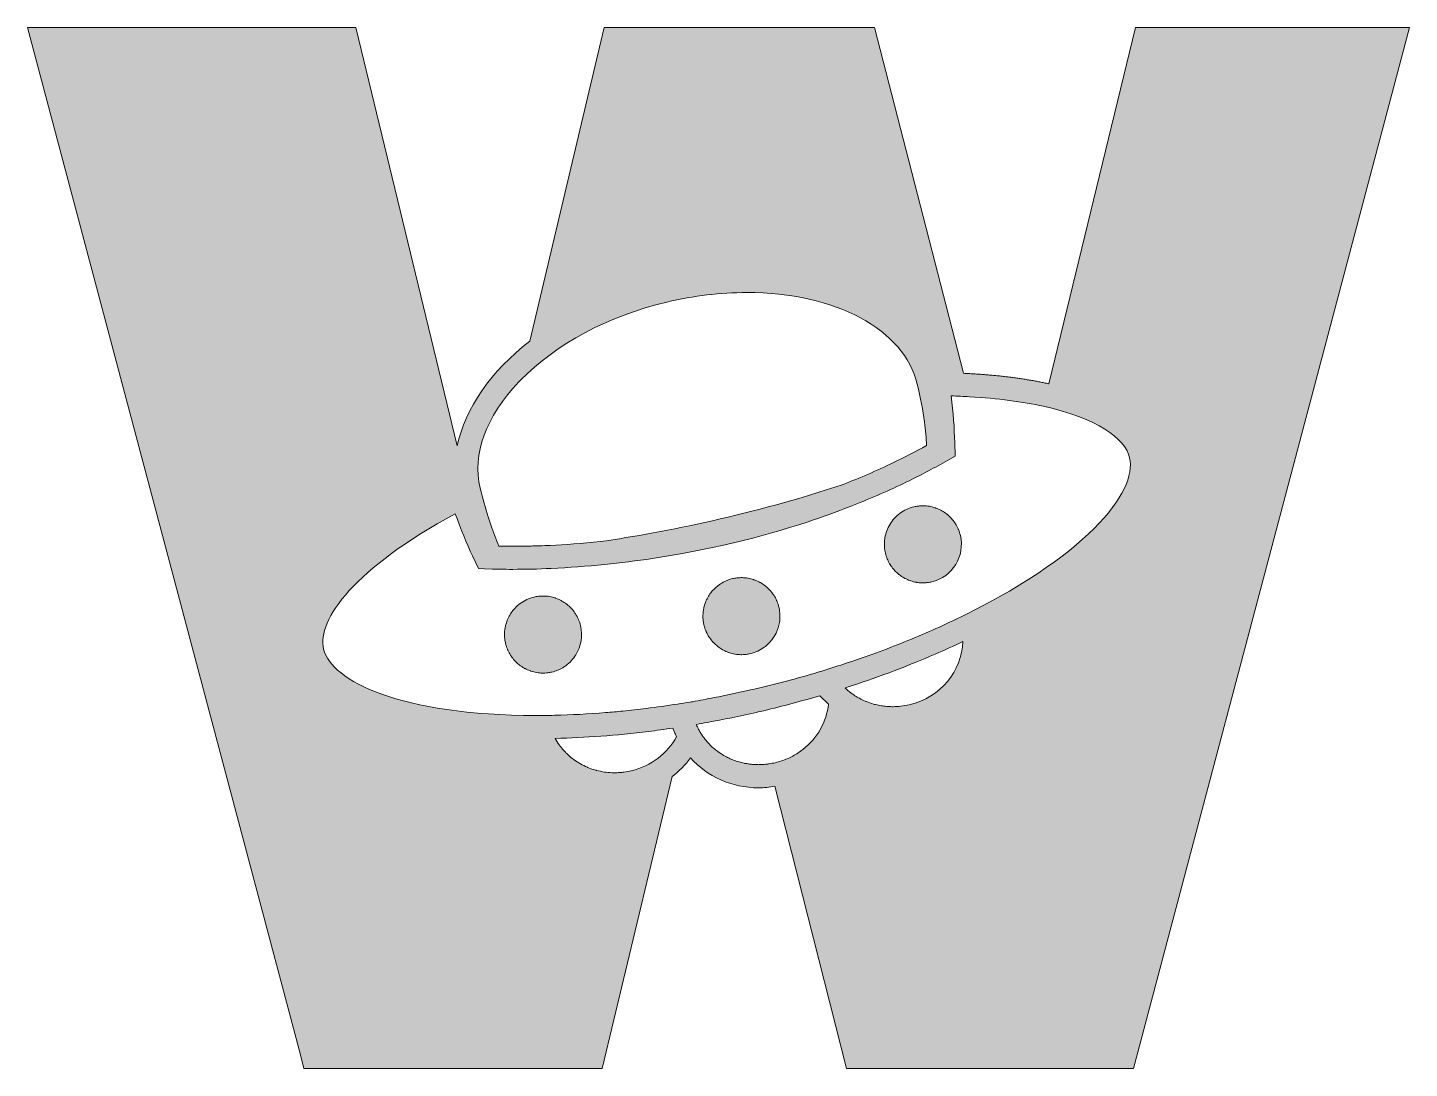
# Model space of a CAD drawing. Header units: millimetres. Extents: x -217 to -7, y -86 to 72.
import ezdxf

# ---------------------------------------------------------------- set-up
doc = ezdxf.new("R2010")
doc.units = ezdxf.units.MM
doc.header["$MEASUREMENT"] = 0
doc.layers.add('Layer 1', color=7, linetype='Continuous', lineweight=0)

# ---------------------------------------------------------------- blocks, each defined once
blk = doc.blocks.new('Block_0')
at = {"layer": 'Layer 1', "transparency": 33554687}
h = blk.add_hatch(color=7, dxfattribs=at)
h.dxf.hatch_style = 2
edge = h.paths.add_edge_path()
edge.add_spline(control_points=[(-76.33, -18.4), (-77.69, -19.05), (-79.08, -19.68), (-80.49, -20.29), (-83.31, -21.51), (-86.23, -22.66), (-89.23, -23.73), (-89.23, -23.73), (-89.24, -23.73), (-89.24, -23.73), (-89.63, -23.87), (-90.04, -24), (-90.44, -24.14), (-91.55, -24.53), (-92.67, -24.91), (-93.8, -25.28), (-93.8, -25.28), (-93.8, -25.28), (-93.8, -25.28), (-94.61, -25.54), (-95.42, -25.8), (-96.24, -26.05), (-99.42, -27.01), (-102.66, -27.89), (-105.87, -28.65), (-106.27, -28.75), (-106.69, -28.83), (-107.09, -28.92), (-108.92, -29.34), (-110.76, -29.72), (-112.61, -30.08), (-113.71, -30.29), (-114.82, -30.51), (-115.92, -30.7), (-116.05, -30.72), (-116.17, -30.74), (-116.3, -30.76), (-116.92, -30.86), (-117.55, -30.97), (-118.18, -31.06), (-119.77, -31.31), (-121.36, -31.53), (-122.94, -31.73), (-124.13, -31.88), (-125.31, -32.01), (-126.49, -32.12), (-127.37, -32.21), (-128.25, -32.29), (-129.12, -32.36), (-131.74, -32.57), (-134.33, -32.71), (-136.87, -32.77), (-137.81, -32.79), (-138.76, -32.8), (-139.69, -32.8), (-160.23, -32.8), (-170.82, -27.57), (-171.97, -22.72), (-173.03, -18.26), (-167.17, -10.35), (-151.96, -2.15), (-151.13, -4.51), (-150.26, -6.65), (-149.36, -8.55), (-149.36, -8.55), (-148.44, -10.47), (-148.44, -10.47), (-148.44, -10.47), (-147.54, -10.51), (-147.54, -10.51), (-147.54, -10.51), (-146.32, -10.55), (-146.32, -10.55), (-145.69, -10.58), (-144.65, -10.6), (-143.21, -10.6), (-141.36, -10.6), (-139.4, -10.56), (-137.38, -10.46), (-134.71, -10.34), (-132, -10.14), (-129.29, -9.86), (-129.29, -9.86), (-129.29, -9.86), (-129.29, -9.86), (-126.87, -9.61), (-124.44, -9.31), (-122.01, -8.95), (-113.8, -7.72), (-105.83, -5.84), (-98.34, -3.37), (-96.18, -2.65), (-94.05, -1.87), (-91.97, -1.06), (-89.18, 0.03), (-86.46, 1.19), (-83.85, 2.44), (-81.79, 3.43), (-79.78, 4.47), (-77.86, 5.54), (-77.86, 5.54), (-76.81, 6.12), (-76.81, 6.12), (-76.81, 6.12), (-76.01, 6.57), (-76.01, 6.57), (-76.01, 6.57), (-76.06, 8.68), (-76.06, 8.68), (-76.1, 10.82), (-76.28, 13.19), (-76.6, 15.74), (-75.65, 15.71), (-74.72, 15.66), (-73.81, 15.61), (-69.48, 15.37), (-65.74, 14.86), (-62.58, 14.16), (-54.49, 12.37), (-50.2, 9.36), (-49.48, 6.35), (-48.25, 1.15), (-56.13, -8.82), (-76.33, -18.4)], knot_values=[0, 0, 0, 0, 1, 1, 1, 2, 2, 2, 3, 3, 3, 4, 4, 4, 5, 5, 5, 6, 6, 6, 7, 7, 7, 8, 8, 8, 9, 9, 9, 10, 10, 10, 11, 11, 11, 12, 12, 12, 13, 13, 13, 14, 14, 14, 15, 15, 15, 16, 16, 16, 17, 17, 17, 18, 18, 18, 19, 19, 19, 20, 20, 20, 21, 21, 21, 22, 22, 22, 23, 23, 23, 24, 24, 24, 25, 25, 25, 26, 26, 26, 27, 27, 27, 28, 28, 28, 29, 29, 29, 30, 30, 30, 31, 31, 31, 32, 32, 32, 33, 33, 33, 34, 34, 34, 35, 35, 35, 36, 36, 36, 37, 37, 37, 38, 38, 38, 39, 39, 39, 40, 40, 40, 41, 41, 41, 41], degree=3, periodic=0)
edge = h.paths.add_edge_path()
edge.add_spline(control_points=[(-82.96, -31.17), (-83.4, -31.27), (-83.85, -31.35), (-84.29, -31.39), (-84.43, -31.41), (-84.58, -31.41), (-84.73, -31.42), (-85.02, -31.44), (-85.32, -31.46), (-85.61, -31.46), (-85.71, -31.46), (-85.82, -31.45), (-85.92, -31.45), (-86.22, -31.43), (-86.53, -31.41), (-86.83, -31.37), (-86.96, -31.36), (-87.08, -31.34), (-87.21, -31.32), (-87.5, -31.27), (-87.79, -31.21), (-88.08, -31.14), (-88.18, -31.12), (-88.28, -31.09), (-88.38, -31.07), (-88.76, -30.96), (-89.13, -30.84), (-89.49, -30.69), (-89.55, -30.67), (-89.61, -30.63), (-89.68, -30.61), (-89.97, -30.48), (-90.26, -30.34), (-90.54, -30.19), (-90.65, -30.13), (-90.75, -30.07), (-90.86, -30.01), (-91.1, -29.87), (-91.33, -29.72), (-91.56, -29.56), (-91.61, -29.52), (-91.66, -29.49), (-91.71, -29.45), (-91.75, -29.42), (-91.8, -29.39), (-91.84, -29.36), (-92.15, -29.13), (-92.44, -28.88), (-92.72, -28.62), (-92.41, -28.52), (-92.1, -28.41), (-91.78, -28.31), (-87.32, -26.84), (-83.04, -25.22), (-79.03, -23.48), (-77.59, -22.86), (-76.19, -22.22), (-74.83, -21.58), (-74.96, -26.01), (-78.21, -30.04), (-82.96, -31.17)], knot_values=[0, 0, 0, 0, 1, 1, 1, 2, 2, 2, 3, 3, 3, 4, 4, 4, 5, 5, 5, 6, 6, 6, 7, 7, 7, 8, 8, 8, 9, 9, 9, 10, 10, 10, 11, 11, 11, 12, 12, 12, 13, 13, 13, 14, 14, 14, 15, 15, 15, 16, 16, 16, 17, 17, 17, 18, 18, 18, 19, 19, 19, 20, 20, 20, 20], degree=3, periodic=0)
edge = h.paths.add_edge_path()
edge.add_spline(control_points=[(-99.12, -37.95), (-99.6, -38.32), (-100.11, -38.66), (-100.66, -38.95), (-101.21, -39.25), (-101.79, -39.5), (-102.4, -39.7), (-102.7, -39.8), (-103.01, -39.89), (-103.33, -39.97), (-103.33, -39.97), (-103.33, -39.97), (-103.33, -39.97), (-103.64, -40.04), (-103.95, -40.08), (-104.25, -40.13), (-104.33, -40.14), (-104.41, -40.16), (-104.48, -40.17), (-104.6, -40.18), (-104.71, -40.19), (-104.82, -40.2), (-105.11, -40.23), (-105.39, -40.25), (-105.67, -40.25), (-105.74, -40.26), (-105.81, -40.27), (-105.88, -40.27), (-105.93, -40.27), (-105.99, -40.26), (-106.05, -40.26), (-106.15, -40.26), (-106.26, -40.25), (-106.37, -40.25), (-106.55, -40.24), (-106.74, -40.23), (-106.92, -40.21), (-107.03, -40.2), (-107.13, -40.19), (-107.24, -40.18), (-107.43, -40.15), (-107.62, -40.12), (-107.8, -40.09), (-107.89, -40.07), (-107.99, -40.06), (-108.08, -40.04), (-108.33, -39.98), (-108.58, -39.92), (-108.83, -39.85), (-108.85, -39.84), (-108.87, -39.84), (-108.89, -39.83), (-109.16, -39.76), (-109.42, -39.67), (-109.68, -39.57), (-109.76, -39.54), (-109.84, -39.5), (-109.92, -39.47), (-110.1, -39.39), (-110.27, -39.32), (-110.44, -39.24), (-110.53, -39.2), (-110.62, -39.15), (-110.72, -39.1), (-110.87, -39.02), (-111.03, -38.94), (-111.18, -38.85), (-111.27, -38.8), (-111.36, -38.75), (-111.44, -38.69), (-111.6, -38.59), (-111.75, -38.49), (-111.9, -38.39), (-111.98, -38.33), (-112.05, -38.29), (-112.13, -38.23), (-112.33, -38.08), (-112.54, -37.92), (-112.73, -37.75), (-112.74, -37.74), (-112.75, -37.73), (-112.76, -37.72), (-112.97, -37.54), (-113.16, -37.36), (-113.35, -37.16), (-113.41, -37.1), (-113.47, -37.03), (-113.53, -36.97), (-113.65, -36.83), (-113.78, -36.69), (-113.89, -36.55), (-113.96, -36.47), (-114.02, -36.39), (-114.08, -36.31), (-114.19, -36.17), (-114.29, -36.03), (-114.39, -35.88), (-114.39, -35.88), (-114.39, -35.88), (-114.39, -35.88), (-114.45, -35.79), (-114.51, -35.71), (-114.56, -35.63), (-114.66, -35.47), (-114.75, -35.31), (-114.85, -35.14), (-114.89, -35.06), (-114.93, -34.99), (-114.98, -34.91), (-115.1, -34.67), (-115.22, -34.41), (-115.33, -34.16), (-114.78, -34.06), (-114.22, -33.95), (-113.66, -33.85), (-111.2, -33.4), (-108.72, -32.9), (-106.23, -32.33), (-105.84, -32.24), (-105.45, -32.16), (-105.06, -32.07), (-102.18, -31.38), (-99.35, -30.61), (-96.58, -29.79), (-96.58, -29.79), (-95.25, -31.06), (-95.25, -31.06), (-95.53, -33.75), (-96.94, -36.24), (-99.12, -37.95)], knot_values=[0, 0, 0, 0, 1, 1, 1, 2, 2, 2, 3, 3, 3, 4, 4, 4, 5, 5, 5, 6, 6, 6, 7, 7, 7, 8, 8, 8, 9, 9, 9, 10, 10, 10, 11, 11, 11, 12, 12, 12, 13, 13, 13, 14, 14, 14, 15, 15, 15, 16, 16, 16, 17, 17, 17, 18, 18, 18, 19, 19, 19, 20, 20, 20, 21, 21, 21, 22, 22, 22, 23, 23, 23, 24, 24, 24, 25, 25, 25, 26, 26, 26, 27, 27, 27, 28, 28, 28, 29, 29, 29, 30, 30, 30, 31, 31, 31, 32, 32, 32, 33, 33, 33, 34, 34, 34, 35, 35, 35, 36, 36, 36, 37, 37, 37, 38, 38, 38, 39, 39, 39, 40, 40, 40, 41, 41, 41, 42, 42, 42, 43, 43, 43, 43], degree=3, periodic=0)
edge = h.paths.add_edge_path()
edge.add_spline(control_points=[(-125.21, -41.19), (-125.59, -41.28), (-125.97, -41.35), (-126.35, -41.39), (-126.46, -41.41), (-126.56, -41.42), (-126.66, -41.43), (-126.98, -41.46), (-127.3, -41.48), (-127.62, -41.49), (-127.68, -41.49), (-127.74, -41.49), (-127.8, -41.49), (-128.22, -41.49), (-128.63, -41.46), (-129.04, -41.41), (-129.12, -41.4), (-129.21, -41.39), (-129.3, -41.38), (-129.7, -41.32), (-130.1, -41.24), (-130.49, -41.14), (-130.54, -41.12), (-130.59, -41.11), (-130.65, -41.09), (-131.01, -40.99), (-131.37, -40.87), (-131.71, -40.73), (-131.77, -40.7), (-131.83, -40.68), (-131.89, -40.66), (-132.25, -40.51), (-132.61, -40.33), (-132.95, -40.14), (-133.02, -40.1), (-133.09, -40.05), (-133.17, -40.01), (-133.51, -39.81), (-133.84, -39.59), (-134.16, -39.35), (-134.18, -39.33), (-134.21, -39.31), (-134.23, -39.28), (-134.53, -39.05), (-134.81, -38.8), (-135.08, -38.53), (-135.13, -38.48), (-135.18, -38.43), (-135.23, -38.38), (-135.5, -38.1), (-135.76, -37.81), (-135.99, -37.5), (-136.04, -37.43), (-136.09, -37.37), (-136.13, -37.3), (-136.37, -36.98), (-136.59, -36.64), (-136.79, -36.28), (-132.26, -36.17), (-127.49, -35.83), (-122.59, -35.22), (-121.37, -35.07), (-120.13, -34.89), (-118.9, -34.71), (-118.9, -34.71), (-118.58, -35.49), (-118.58, -35.49), (-118.5, -35.67), (-118.41, -35.85), (-118.33, -36.03), (-119.71, -38.51), (-122.14, -40.46), (-125.21, -41.19)], knot_values=[0, 0, 0, 0, 1, 1, 1, 2, 2, 2, 3, 3, 3, 4, 4, 4, 5, 5, 5, 6, 6, 6, 7, 7, 7, 8, 8, 8, 9, 9, 9, 10, 10, 10, 11, 11, 11, 12, 12, 12, 13, 13, 13, 14, 14, 14, 15, 15, 15, 16, 16, 16, 17, 17, 17, 18, 18, 18, 19, 19, 19, 20, 20, 20, 21, 21, 21, 22, 22, 22, 23, 23, 23, 24, 24, 24, 24], degree=3, periodic=0)
edge = h.paths.add_edge_path()
edge.add_spline(control_points=[(-142.31, 17.87), (-142.22, 17.95), (-142.14, 18.03), (-142.05, 18.12), (-136.67, 23.64), (-128.78, 27.85), (-119.79, 29.99), (-115.73, 30.95), (-111.66, 31.44), (-107.69, 31.44), (-94.15, 31.44), (-83.72, 25.84), (-81.74, 17.5), (-81.26, 15.47), (-80.89, 13.55), (-80.65, 11.79), (-80.48, 10.52), (-80.37, 9.32), (-80.33, 8.2), (-82, 7.29), (-83.68, 6.42), (-85.37, 5.61), (-87.91, 4.39), (-90.46, 3.3), (-93, 2.3), (-106.75, -2.3), (-119.95, -4.92), (-129.91, -6.39), (-132.75, -6.68), (-135.32, -6.85), (-137.54, -6.96), (-138.11, -6.98), (-138.64, -7), (-139.16, -7.02), (-139.36, -7.03), (-139.54, -7.03), (-139.73, -7.04), (-140.04, -7.05), (-140.35, -7.06), (-140.64, -7.06), (-140.84, -7.07), (-141.02, -7.07), (-141.2, -7.07), (-141.47, -7.08), (-141.74, -7.08), (-141.98, -7.09), (-142.17, -7.09), (-142.34, -7.09), (-142.51, -7.09), (-142.73, -7.09), (-142.96, -7.09), (-143.16, -7.09), (-143.18, -7.09), (-143.2, -7.09), (-143.21, -7.09), (-143.4, -7.09), (-143.57, -7.09), (-143.75, -7.09), (-143.89, -7.09), (-144.04, -7.09), (-144.16, -7.09), (-144.37, -7.09), (-144.56, -7.08), (-144.74, -7.08), (-144.83, -7.08), (-144.92, -7.08), (-145, -7.08), (-145.12, -7.07), (-145.21, -7.07), (-145.32, -7.07), (-145.33, -7.07), (-145.34, -7.07), (-145.36, -7.07), (-145.36, -7.07), (-145.36, -7.07), (-145.36, -7.07), (-145.34, -7.07), (-145.33, -7.07), (-145.32, -7.07), (-145.76, -6.08), (-146.18, -5.01), (-146.57, -3.86), (-146.71, -3.46), (-146.84, -3.05), (-146.97, -2.63), (-147.4, -1.28), (-147.8, 0.18), (-148.17, 1.73), (-149.39, 6.89), (-147.31, 12.62), (-142.31, 17.87)], knot_values=[0, 0, 0, 0, 1, 1, 1, 2, 2, 2, 3, 3, 3, 4, 4, 4, 5, 5, 5, 6, 6, 6, 7, 7, 7, 8, 8, 8, 9, 9, 9, 10, 10, 10, 11, 11, 11, 12, 12, 12, 13, 13, 13, 14, 14, 14, 15, 15, 15, 16, 16, 16, 17, 17, 17, 18, 18, 18, 19, 19, 19, 20, 20, 20, 21, 21, 21, 22, 22, 22, 23, 23, 23, 24, 24, 24, 25, 25, 25, 26, 26, 26, 27, 27, 27, 28, 28, 28, 29, 29, 29, 30, 30, 30, 30], degree=3, periodic=0)
edge = h.paths.add_edge_path()
edge.add_spline(control_points=[(-48.6, 71.67), (-48.6, 71.67), (-61.75, 17.58), (-61.75, 17.58), (-61.76, 17.58), (-61.78, 17.59), (-61.79, 17.59), (-62.01, 17.64), (-62.23, 17.68), (-62.46, 17.73), (-62.68, 17.78), (-62.9, 17.82), (-63.12, 17.87), (-63.35, 17.91), (-63.58, 17.95), (-63.81, 17.99), (-64.04, 18.04), (-64.26, 18.08), (-64.49, 18.12), (-64.73, 18.16), (-64.96, 18.19), (-65.2, 18.23), (-65.43, 18.27), (-65.67, 18.31), (-65.91, 18.34), (-66.15, 18.38), (-66.39, 18.41), (-66.63, 18.45), (-66.87, 18.48), (-67.12, 18.51), (-67.36, 18.55), (-67.61, 18.58), (-67.85, 18.61), (-68.1, 18.64), (-68.35, 18.67), (-68.6, 18.7), (-68.85, 18.73), (-69.11, 18.75), (-69.36, 18.78), (-69.61, 18.8), (-69.87, 18.83), (-70.12, 18.86), (-70.38, 18.88), (-70.64, 18.9), (-70.9, 18.92), (-71.16, 18.95), (-71.42, 18.97), (-71.68, 18.99), (-71.95, 19.01), (-72.21, 19.03), (-72.47, 19.05), (-72.73, 19.06), (-73.01, 19.08), (-73.28, 19.1), (-73.55, 19.11), (-73.82, 19.13), (-74.08, 19.14), (-74.35, 19.16), (-74.48, 19.16), (-74.6, 19.17), (-74.73, 19.18), (-74.73, 19.18), (-88.24, 71.67), (-88.24, 71.67), (-88.24, 71.67), (-129.36, 71.67), (-129.36, 71.67), (-129.36, 71.67), (-140.64, 24.06), (-140.64, 24.06), (-146.54, 19.47), (-150.49, 13.88), (-151.66, 8.16), (-151.66, 8.16), (-167.09, 71.67), (-167.09, 71.67), (-167.09, 71.67), (-216.96, 71.67), (-216.96, 71.67), (-216.96, 71.67), (-175.51, -84.31), (-175.51, -84.31), (-175.51, -84.31), (-174.96, -86.39), (-174.96, -86.39), (-174.96, -86.39), (-129.62, -86.39), (-129.62, -86.39), (-129.62, -86.39), (-119.01, -42.07), (-119.01, -42.07), (-117.94, -41.26), (-117, -40.31), (-116.21, -39.24), (-113.67, -42.08), (-109.95, -43.78), (-105.88, -43.78), (-105.05, -43.78), (-104.21, -43.68), (-103.39, -43.54), (-103.39, -43.54), (-92.52, -86.39), (-92.52, -86.39), (-92.52, -86.39), (-48.88, -86.39), (-48.88, -86.39), (-48.88, -86.39), (-6.96, 71.67), (-6.96, 71.67), (-6.96, 71.67), (-48.6, 71.67), (-48.6, 71.67)], knot_values=[0, 0, 0, 0, 1, 1, 1, 2, 2, 2, 3, 3, 3, 4, 4, 4, 5, 5, 5, 6, 6, 6, 7, 7, 7, 8, 8, 8, 9, 9, 9, 10, 10, 10, 11, 11, 11, 12, 12, 12, 13, 13, 13, 14, 14, 14, 15, 15, 15, 16, 16, 16, 17, 17, 17, 18, 18, 18, 19, 19, 19, 20, 20, 20, 21, 21, 21, 22, 22, 22, 23, 23, 23, 24, 24, 24, 25, 25, 25, 26, 26, 26, 27, 27, 27, 28, 28, 28, 29, 29, 29, 30, 30, 30, 31, 31, 31, 32, 32, 32, 33, 33, 33, 34, 34, 34, 35, 35, 35, 36, 36, 36, 37, 37, 37, 37], degree=3, periodic=0)
h = blk.add_hatch(color=7, dxfattribs=at)
h.dxf.hatch_style = 2
edge = h.paths.add_edge_path()
edge.add_spline(control_points=[(-75.49, -4.57), (-75.51, -4.53), (-75.52, -4.48), (-75.54, -4.43), (-75.66, -4.17), (-75.8, -3.92), (-75.95, -3.68), (-75.98, -3.63), (-76.01, -3.58), (-76.04, -3.54), (-76.2, -3.3), (-76.37, -3.07), (-76.56, -2.86), (-76.58, -2.84), (-76.61, -2.82), (-76.63, -2.8), (-76.82, -2.59), (-77.02, -2.41), (-77.23, -2.24), (-77.26, -2.22), (-77.29, -2.19), (-77.31, -2.17), (-77.54, -2), (-77.77, -1.85), (-78.02, -1.71), (-78.07, -1.68), (-78.11, -1.65), (-78.16, -1.63), (-78.41, -1.5), (-78.66, -1.39), (-78.92, -1.29), (-78.97, -1.28), (-79.01, -1.26), (-79.06, -1.25), (-79.33, -1.16), (-79.61, -1.08), (-79.89, -1.03), (-79.9, -1.03), (-79.91, -1.03), (-79.91, -1.03), (-80.2, -0.98), (-80.5, -0.96), (-80.8, -0.95), (-80.83, -0.95), (-80.86, -0.94), (-80.89, -0.94), (-80.92, -0.94), (-80.94, -0.95), (-80.97, -0.95), (-81.11, -0.95), (-81.26, -0.96), (-81.4, -0.97), (-81.47, -0.98), (-81.54, -0.98), (-81.61, -0.99), (-81.82, -1.02), (-82.03, -1.05), (-82.25, -1.1), (-83.03, -1.29), (-83.74, -1.63), (-84.36, -2.08), (-84.97, -2.53), (-85.49, -3.09), (-85.88, -3.73), (-86.27, -4.37), (-86.54, -5.08), (-86.67, -5.83), (-86.7, -6.02), (-86.72, -6.21), (-86.74, -6.4), (-86.76, -6.69), (-86.76, -6.98), (-86.73, -7.27), (-86.71, -7.56), (-86.66, -7.86), (-86.59, -8.15), (-86.59, -8.15), (-86.59, -8.15), (-86.59, -8.16), (-86.52, -8.46), (-86.42, -8.75), (-86.3, -9.03), (-86.28, -9.08), (-86.26, -9.13), (-86.24, -9.17), (-86.13, -9.44), (-85.99, -9.69), (-85.84, -9.93), (-85.81, -9.97), (-85.78, -10.02), (-85.75, -10.07), (-85.59, -10.3), (-85.42, -10.53), (-85.22, -10.74), (-85.2, -10.76), (-85.18, -10.79), (-85.16, -10.81), (-84.97, -11.01), (-84.77, -11.19), (-84.55, -11.37), (-84.53, -11.39), (-84.5, -11.41), (-84.47, -11.43), (-84.25, -11.6), (-84.01, -11.76), (-83.77, -11.9), (-83.72, -11.92), (-83.67, -11.95), (-83.63, -11.97), (-83.38, -12.1), (-83.13, -12.22), (-82.86, -12.31), (-82.82, -12.33), (-82.78, -12.34), (-82.73, -12.35), (-82.46, -12.45), (-82.18, -12.52), (-81.89, -12.57), (-81.89, -12.57), (-81.88, -12.57), (-81.87, -12.58), (-81.59, -12.62), (-81.29, -12.65), (-80.99, -12.65), (-80.96, -12.65), (-80.93, -12.66), (-80.9, -12.66), (-80.87, -12.66), (-80.85, -12.65), (-80.82, -12.65), (-80.68, -12.65), (-80.53, -12.64), (-80.39, -12.63), (-80.32, -12.62), (-80.25, -12.62), (-80.18, -12.61), (-79.97, -12.59), (-79.76, -12.55), (-79.54, -12.5), (-76.4, -11.75), (-74.45, -8.6), (-75.2, -5.45), (-75.27, -5.14), (-75.37, -4.85), (-75.49, -4.57)], knot_values=[0, 0, 0, 0, 1, 1, 1, 2, 2, 2, 3, 3, 3, 4, 4, 4, 5, 5, 5, 6, 6, 6, 7, 7, 7, 8, 8, 8, 9, 9, 9, 10, 10, 10, 11, 11, 11, 12, 12, 12, 13, 13, 13, 14, 14, 14, 15, 15, 15, 16, 16, 16, 17, 17, 17, 18, 18, 18, 19, 19, 19, 20, 20, 20, 21, 21, 21, 22, 22, 22, 23, 23, 23, 24, 24, 24, 25, 25, 25, 26, 26, 26, 27, 27, 27, 28, 28, 28, 29, 29, 29, 30, 30, 30, 31, 31, 31, 32, 32, 32, 33, 33, 33, 34, 34, 34, 35, 35, 35, 36, 36, 36, 37, 37, 37, 38, 38, 38, 39, 39, 39, 40, 40, 40, 41, 41, 41, 42, 42, 42, 43, 43, 43, 44, 44, 44, 45, 45, 45, 46, 46, 46, 47, 47, 47, 48, 48, 48, 48], degree=3, periodic=0)
h = blk.add_hatch(color=7, dxfattribs=at)
h.dxf.hatch_style = 2
edge = h.paths.add_edge_path()
edge.add_spline(control_points=[(-103.06, -15.48), (-103.08, -15.43), (-103.1, -15.38), (-103.12, -15.34), (-103.24, -15.07), (-103.37, -14.82), (-103.52, -14.58), (-103.55, -14.54), (-103.58, -14.49), (-103.61, -14.45), (-103.77, -14.21), (-103.95, -13.98), (-104.14, -13.77), (-104.16, -13.75), (-104.18, -13.73), (-104.21, -13.7), (-104.39, -13.5), (-104.6, -13.32), (-104.81, -13.14), (-104.84, -13.12), (-104.86, -13.1), (-104.89, -13.08), (-105.11, -12.91), (-105.35, -12.75), (-105.59, -12.62), (-105.64, -12.59), (-105.69, -12.56), (-105.74, -12.54), (-105.98, -12.41), (-106.24, -12.29), (-106.5, -12.2), (-106.54, -12.18), (-106.59, -12.17), (-106.63, -12.15), (-106.9, -12.06), (-107.18, -11.99), (-107.47, -11.94), (-107.48, -11.94), (-107.48, -11.94), (-107.49, -11.93), (-107.78, -11.89), (-108.07, -11.86), (-108.37, -11.86), (-108.4, -11.86), (-108.43, -11.85), (-108.46, -11.85), (-108.49, -11.85), (-108.52, -11.86), (-108.55, -11.86), (-108.69, -11.86), (-108.83, -11.87), (-108.97, -11.88), (-109.04, -11.89), (-109.11, -11.89), (-109.18, -11.9), (-109.39, -11.92), (-109.61, -11.96), (-109.82, -12.01), (-110.33, -12.13), (-110.8, -12.32), (-111.24, -12.56), (-111.54, -12.72), (-111.81, -12.89), (-112.07, -13.1), (-112.47, -13.41), (-112.83, -13.77), (-113.14, -14.17), (-113.48, -14.62), (-113.75, -15.12), (-113.95, -15.64), (-114.08, -16), (-114.18, -16.36), (-114.24, -16.74), (-114.31, -17.11), (-114.34, -17.5), (-114.32, -17.88), (-114.32, -18.08), (-114.3, -18.27), (-114.28, -18.47), (-114.25, -18.67), (-114.21, -18.86), (-114.17, -19.06), (-114.17, -19.06), (-114.17, -19.06), (-114.17, -19.06), (-114.09, -19.37), (-113.99, -19.66), (-113.88, -19.94), (-113.86, -19.98), (-113.84, -20.03), (-113.82, -20.08), (-113.8, -20.12), (-113.79, -20.16), (-113.77, -20.2), (-113.66, -20.42), (-113.54, -20.63), (-113.42, -20.83), (-113.39, -20.88), (-113.36, -20.93), (-113.32, -20.97), (-113.16, -21.21), (-112.99, -21.44), (-112.8, -21.65), (-112.78, -21.67), (-112.76, -21.69), (-112.73, -21.71), (-112.54, -21.91), (-112.34, -22.1), (-112.13, -22.27), (-112.1, -22.29), (-112.08, -22.32), (-112.05, -22.34), (-111.83, -22.51), (-111.59, -22.66), (-111.35, -22.8), (-111.3, -22.83), (-111.25, -22.85), (-111.2, -22.88), (-110.96, -23.01), (-110.7, -23.12), (-110.44, -23.22), (-110.4, -23.23), (-110.35, -23.25), (-110.31, -23.26), (-110.03, -23.35), (-109.76, -23.43), (-109.47, -23.48), (-109.46, -23.48), (-109.46, -23.48), (-109.45, -23.48), (-109.16, -23.53), (-108.86, -23.55), (-108.57, -23.56), (-108.54, -23.56), (-108.51, -23.56), (-108.47, -23.56), (-108.47, -23.56), (-108.46, -23.56), (-108.45, -23.56), (-108.43, -23.56), (-108.41, -23.56), (-108.39, -23.56), (-108.25, -23.56), (-108.11, -23.55), (-107.96, -23.53), (-107.89, -23.53), (-107.83, -23.53), (-107.76, -23.52), (-107.54, -23.49), (-107.33, -23.45), (-107.12, -23.4), (-106.33, -23.22), (-105.62, -22.88), (-105.01, -22.43), (-104.55, -22.09), (-104.14, -21.69), (-103.8, -21.24), (-103.58, -20.94), (-103.38, -20.62), (-103.21, -20.29), (-102.97, -19.78), (-102.79, -19.24), (-102.69, -18.68), (-102.57, -17.93), (-102.59, -17.14), (-102.77, -16.36), (-102.85, -16.05), (-102.95, -15.76), (-103.06, -15.48)], knot_values=[0, 0, 0, 0, 1, 1, 1, 2, 2, 2, 3, 3, 3, 4, 4, 4, 5, 5, 5, 6, 6, 6, 7, 7, 7, 8, 8, 8, 9, 9, 9, 10, 10, 10, 11, 11, 11, 12, 12, 12, 13, 13, 13, 14, 14, 14, 15, 15, 15, 16, 16, 16, 17, 17, 17, 18, 18, 18, 19, 19, 19, 20, 20, 20, 21, 21, 21, 22, 22, 22, 23, 23, 23, 24, 24, 24, 25, 25, 25, 26, 26, 26, 27, 27, 27, 28, 28, 28, 29, 29, 29, 30, 30, 30, 31, 31, 31, 32, 32, 32, 33, 33, 33, 34, 34, 34, 35, 35, 35, 36, 36, 36, 37, 37, 37, 38, 38, 38, 39, 39, 39, 40, 40, 40, 41, 41, 41, 42, 42, 42, 43, 43, 43, 44, 44, 44, 45, 45, 45, 46, 46, 46, 47, 47, 47, 48, 48, 48, 49, 49, 49, 50, 50, 50, 51, 51, 51, 52, 52, 52, 53, 53, 53, 54, 54, 54, 55, 55, 55, 56, 56, 56, 56], degree=3, periodic=0)
h = blk.add_hatch(color=7, dxfattribs=at)
h.dxf.hatch_style = 2
edge = h.paths.add_edge_path()
edge.add_spline(control_points=[(-133.22, -18.27), (-133.24, -18.23), (-133.25, -18.18), (-133.27, -18.13), (-133.39, -17.87), (-133.53, -17.62), (-133.68, -17.38), (-133.71, -17.33), (-133.74, -17.28), (-133.77, -17.24), (-133.93, -17), (-134.1, -16.77), (-134.29, -16.56), (-134.32, -16.54), (-134.34, -16.52), (-134.36, -16.5), (-134.55, -16.3), (-134.75, -16.11), (-134.97, -15.94), (-134.99, -15.92), (-135.02, -15.89), (-135.05, -15.87), (-135.27, -15.7), (-135.51, -15.55), (-135.75, -15.41), (-135.8, -15.38), (-135.85, -15.36), (-135.89, -15.33), (-136.14, -15.2), (-136.39, -15.09), (-136.66, -14.99), (-136.7, -14.98), (-136.75, -14.96), (-136.79, -14.95), (-137.06, -14.86), (-137.34, -14.78), (-137.62, -14.73), (-137.63, -14.73), (-137.64, -14.73), (-137.65, -14.73), (-137.94, -14.68), (-138.23, -14.66), (-138.53, -14.65), (-138.56, -14.65), (-138.59, -14.65), (-138.62, -14.65), (-138.65, -14.65), (-138.68, -14.65), (-138.7, -14.65), (-138.85, -14.65), (-138.99, -14.66), (-139.13, -14.68), (-139.2, -14.68), (-139.27, -14.68), (-139.34, -14.69), (-139.55, -14.72), (-139.77, -14.75), (-139.98, -14.81), (-140.76, -14.99), (-141.48, -15.33), (-142.09, -15.78), (-142.4, -16), (-142.68, -16.26), (-142.93, -16.53), (-143.31, -16.95), (-143.63, -17.42), (-143.88, -17.92), (-144.13, -18.43), (-144.31, -18.97), (-144.4, -19.53), (-144.43, -19.72), (-144.46, -19.91), (-144.47, -20.1), (-144.48, -20.29), (-144.49, -20.48), (-144.48, -20.68), (-144.47, -20.87), (-144.46, -21.07), (-144.43, -21.27), (-144.41, -21.46), (-144.37, -21.66), (-144.32, -21.85), (-144.25, -22.16), (-144.15, -22.45), (-144.03, -22.73), (-144.01, -22.78), (-144, -22.83), (-143.98, -22.87), (-143.86, -23.14), (-143.72, -23.39), (-143.57, -23.63), (-143.54, -23.67), (-143.51, -23.72), (-143.48, -23.77), (-143.32, -24), (-143.15, -24.23), (-142.96, -24.44), (-142.94, -24.46), (-142.91, -24.49), (-142.89, -24.51), (-142.7, -24.71), (-142.5, -24.9), (-142.28, -25.07), (-142.26, -25.09), (-142.23, -25.11), (-142.21, -25.13), (-141.98, -25.31), (-141.75, -25.46), (-141.5, -25.6), (-141.45, -25.62), (-141.41, -25.65), (-141.36, -25.67), (-141.11, -25.8), (-140.86, -25.92), (-140.6, -26.01), (-140.55, -26.03), (-140.51, -26.04), (-140.46, -26.06), (-140.19, -26.15), (-139.91, -26.22), (-139.63, -26.27), (-139.62, -26.27), (-139.61, -26.27), (-139.61, -26.28), (-139.32, -26.33), (-139.02, -26.35), (-138.72, -26.35), (-138.69, -26.35), (-138.66, -26.36), (-138.63, -26.36), (-138.6, -26.36), (-138.58, -26.35), (-138.55, -26.35), (-138.41, -26.35), (-138.26, -26.34), (-138.12, -26.33), (-138.05, -26.32), (-137.98, -26.32), (-137.91, -26.31), (-137.7, -26.29), (-137.49, -26.25), (-137.27, -26.2), (-136.98, -26.13), (-136.7, -26.04), (-136.42, -25.93), (-136.15, -25.82), (-135.89, -25.69), (-135.64, -25.54), (-135.48, -25.44), (-135.32, -25.34), (-135.16, -25.23), (-134.86, -25), (-134.57, -24.75), (-134.32, -24.47), (-134.07, -24.19), (-133.84, -23.89), (-133.64, -23.57), (-132.86, -22.3), (-132.56, -20.72), (-132.93, -19.15), (-133, -18.84), (-133.1, -18.55), (-133.22, -18.27)], knot_values=[0, 0, 0, 0, 1, 1, 1, 2, 2, 2, 3, 3, 3, 4, 4, 4, 5, 5, 5, 6, 6, 6, 7, 7, 7, 8, 8, 8, 9, 9, 9, 10, 10, 10, 11, 11, 11, 12, 12, 12, 13, 13, 13, 14, 14, 14, 15, 15, 15, 16, 16, 16, 17, 17, 17, 18, 18, 18, 19, 19, 19, 20, 20, 20, 21, 21, 21, 22, 22, 22, 23, 23, 23, 24, 24, 24, 25, 25, 25, 26, 26, 26, 27, 27, 27, 28, 28, 28, 29, 29, 29, 30, 30, 30, 31, 31, 31, 32, 32, 32, 33, 33, 33, 34, 34, 34, 35, 35, 35, 36, 36, 36, 37, 37, 37, 38, 38, 38, 39, 39, 39, 40, 40, 40, 41, 41, 41, 42, 42, 42, 43, 43, 43, 44, 44, 44, 45, 45, 45, 46, 46, 46, 47, 47, 47, 48, 48, 48, 49, 49, 49, 50, 50, 50, 51, 51, 51, 52, 52, 52, 53, 53, 53, 54, 54, 54, 54], degree=3, periodic=0)
at = {"layer": 'Layer 1'}
for points, knots in [([(-48.6, 71.67), (-48.6, 71.67), (-61.75, 17.58), (-61.75, 17.58), (-61.76, 17.58), (-61.78, 17.59), (-61.79, 17.59), (-62.01, 17.64), (-62.23, 17.68), (-62.46, 17.73), (-62.68, 17.78), (-62.9, 17.82), (-63.12, 17.87), (-63.35, 17.91), (-63.58, 17.95), (-63.81, 17.99), (-64.04, 18.04), (-64.26, 18.08), (-64.49, 18.12), (-64.73, 18.16), (-64.96, 18.19), (-65.2, 18.23), (-65.43, 18.27), (-65.67, 18.31), (-65.91, 18.34), (-66.15, 18.38), (-66.39, 18.41), (-66.63, 18.45), (-66.87, 18.48), (-67.12, 18.51), (-67.36, 18.55), (-67.61, 18.58), (-67.85, 18.61), (-68.1, 18.64), (-68.35, 18.67), (-68.6, 18.7), (-68.85, 18.73), (-69.11, 18.75), (-69.36, 18.78), (-69.61, 18.8), (-69.87, 18.83), (-70.12, 18.86), (-70.38, 18.88), (-70.64, 18.9), (-70.9, 18.92), (-71.16, 18.95), (-71.42, 18.97), (-71.68, 18.99), (-71.95, 19.01), (-72.21, 19.03), (-72.47, 19.05), (-72.73, 19.06), (-73.01, 19.08), (-73.28, 19.1), (-73.55, 19.11), (-73.82, 19.13), (-74.08, 19.14), (-74.35, 19.16), (-74.48, 19.16), (-74.6, 19.17), (-74.73, 19.18), (-74.73, 19.18), (-88.24, 71.67), (-88.24, 71.67), (-88.24, 71.67), (-129.36, 71.67), (-129.36, 71.67), (-129.36, 71.67), (-140.64, 24.06), (-140.64, 24.06), (-146.54, 19.47), (-150.49, 13.88), (-151.66, 8.16), (-151.66, 8.16), (-167.09, 71.67), (-167.09, 71.67), (-167.09, 71.67), (-216.96, 71.67), (-216.96, 71.67), (-216.96, 71.67), (-175.51, -84.31), (-175.51, -84.31), (-175.51, -84.31), (-174.96, -86.39), (-174.96, -86.39), (-174.96, -86.39), (-129.62, -86.39), (-129.62, -86.39), (-129.62, -86.39), (-119.01, -42.07), (-119.01, -42.07), (-117.94, -41.26), (-117, -40.31), (-116.21, -39.24), (-113.67, -42.08), (-109.95, -43.78), (-105.88, -43.78), (-105.05, -43.78), (-104.21, -43.68), (-103.39, -43.54), (-103.39, -43.54), (-92.52, -86.39), (-92.52, -86.39), (-92.52, -86.39), (-48.88, -86.39), (-48.88, -86.39), (-48.88, -86.39), (-6.96, 71.67), (-6.96, 71.67), (-6.96, 71.67), (-48.6, 71.67), (-48.6, 71.67)], [0, 0, 0, 0, 1, 1, 1, 2, 2, 2, 3, 3, 3, 4, 4, 4, 5, 5, 5, 6, 6, 6, 7, 7, 7, 8, 8, 8, 9, 9, 9, 10, 10, 10, 11, 11, 11, 12, 12, 12, 13, 13, 13, 14, 14, 14, 15, 15, 15, 16, 16, 16, 17, 17, 17, 18, 18, 18, 19, 19, 19, 20, 20, 20, 21, 21, 21, 22, 22, 22, 23, 23, 23, 24, 24, 24, 25, 25, 25, 26, 26, 26, 27, 27, 27, 28, 28, 28, 29, 29, 29, 30, 30, 30, 31, 31, 31, 32, 32, 32, 33, 33, 33, 34, 34, 34, 35, 35, 35, 36, 36, 36, 37, 37, 37, 37]), ([(-142.31, 17.87), (-142.22, 17.95), (-142.14, 18.03), (-142.05, 18.12), (-136.67, 23.64), (-128.78, 27.85), (-119.79, 29.99), (-115.73, 30.95), (-111.66, 31.44), (-107.69, 31.44), (-94.15, 31.44), (-83.72, 25.84), (-81.74, 17.5), (-81.26, 15.47), (-80.89, 13.55), (-80.65, 11.79), (-80.48, 10.52), (-80.37, 9.32), (-80.33, 8.2), (-82, 7.29), (-83.68, 6.42), (-85.37, 5.61), (-87.91, 4.39), (-90.46, 3.3), (-93, 2.3), (-106.75, -2.3), (-119.95, -4.92), (-129.91, -6.39), (-132.75, -6.68), (-135.32, -6.85), (-137.54, -6.96), (-138.11, -6.98), (-138.64, -7), (-139.16, -7.02), (-139.36, -7.03), (-139.54, -7.03), (-139.73, -7.04), (-140.04, -7.05), (-140.35, -7.06), (-140.64, -7.06), (-140.84, -7.07), (-141.02, -7.07), (-141.2, -7.07), (-141.47, -7.08), (-141.74, -7.08), (-141.98, -7.09), (-142.17, -7.09), (-142.34, -7.09), (-142.51, -7.09), (-142.73, -7.09), (-142.96, -7.09), (-143.16, -7.09), (-143.18, -7.09), (-143.2, -7.09), (-143.21, -7.09), (-143.4, -7.09), (-143.57, -7.09), (-143.75, -7.09), (-143.89, -7.09), (-144.04, -7.09), (-144.16, -7.09), (-144.37, -7.09), (-144.56, -7.08), (-144.74, -7.08), (-144.83, -7.08), (-144.92, -7.08), (-145, -7.08), (-145.12, -7.07), (-145.21, -7.07), (-145.32, -7.07), (-145.33, -7.07), (-145.34, -7.07), (-145.36, -7.07), (-145.36, -7.07), (-145.36, -7.07), (-145.36, -7.07), (-145.34, -7.07), (-145.33, -7.07), (-145.32, -7.07), (-145.76, -6.08), (-146.18, -5.01), (-146.57, -3.86), (-146.71, -3.46), (-146.84, -3.05), (-146.97, -2.63), (-147.4, -1.28), (-147.8, 0.18), (-148.17, 1.73), (-149.39, 6.89), (-147.31, 12.62), (-142.31, 17.87)], [0, 0, 0, 0, 1, 1, 1, 2, 2, 2, 3, 3, 3, 4, 4, 4, 5, 5, 5, 6, 6, 6, 7, 7, 7, 8, 8, 8, 9, 9, 9, 10, 10, 10, 11, 11, 11, 12, 12, 12, 13, 13, 13, 14, 14, 14, 15, 15, 15, 16, 16, 16, 17, 17, 17, 18, 18, 18, 19, 19, 19, 20, 20, 20, 21, 21, 21, 22, 22, 22, 23, 23, 23, 24, 24, 24, 25, 25, 25, 26, 26, 26, 27, 27, 27, 28, 28, 28, 29, 29, 29, 30, 30, 30, 30]), ([(-76.33, -18.4), (-77.69, -19.05), (-79.08, -19.68), (-80.49, -20.29), (-83.31, -21.51), (-86.23, -22.66), (-89.23, -23.73), (-89.23, -23.73), (-89.24, -23.73), (-89.24, -23.73), (-89.63, -23.87), (-90.04, -24), (-90.44, -24.14), (-91.55, -24.53), (-92.67, -24.91), (-93.8, -25.28), (-93.8, -25.28), (-93.8, -25.28), (-93.8, -25.28), (-94.61, -25.54), (-95.42, -25.8), (-96.24, -26.05), (-99.42, -27.01), (-102.66, -27.89), (-105.87, -28.65), (-106.27, -28.75), (-106.69, -28.83), (-107.09, -28.92), (-108.92, -29.34), (-110.76, -29.72), (-112.61, -30.08), (-113.71, -30.29), (-114.82, -30.51), (-115.92, -30.7), (-116.05, -30.72), (-116.17, -30.74), (-116.3, -30.76), (-116.92, -30.86), (-117.55, -30.97), (-118.18, -31.06), (-119.77, -31.31), (-121.36, -31.53), (-122.94, -31.73), (-124.13, -31.88), (-125.31, -32.01), (-126.49, -32.12), (-127.37, -32.21), (-128.25, -32.29), (-129.12, -32.36), (-131.74, -32.57), (-134.33, -32.71), (-136.87, -32.77), (-137.81, -32.79), (-138.76, -32.8), (-139.69, -32.8), (-160.23, -32.8), (-170.82, -27.57), (-171.97, -22.72), (-173.03, -18.26), (-167.17, -10.35), (-151.96, -2.15), (-151.13, -4.51), (-150.26, -6.65), (-149.36, -8.55), (-149.36, -8.55), (-148.44, -10.47), (-148.44, -10.47), (-148.44, -10.47), (-147.54, -10.51), (-147.54, -10.51), (-147.54, -10.51), (-146.32, -10.55), (-146.32, -10.55), (-145.69, -10.58), (-144.65, -10.6), (-143.21, -10.6), (-141.36, -10.6), (-139.4, -10.56), (-137.38, -10.46), (-134.71, -10.34), (-132, -10.14), (-129.29, -9.86), (-129.29, -9.86), (-129.29, -9.86), (-129.29, -9.86), (-126.87, -9.61), (-124.44, -9.31), (-122.01, -8.95), (-113.8, -7.72), (-105.83, -5.84), (-98.34, -3.37), (-96.18, -2.65), (-94.05, -1.87), (-91.97, -1.06), (-89.18, 0.03), (-86.46, 1.19), (-83.85, 2.44), (-81.79, 3.43), (-79.78, 4.47), (-77.86, 5.54), (-77.86, 5.54), (-76.81, 6.12), (-76.81, 6.12), (-76.81, 6.12), (-76.01, 6.57), (-76.01, 6.57), (-76.01, 6.57), (-76.06, 8.68), (-76.06, 8.68), (-76.1, 10.82), (-76.28, 13.19), (-76.6, 15.74), (-75.65, 15.71), (-74.72, 15.66), (-73.81, 15.61), (-69.48, 15.37), (-65.74, 14.86), (-62.58, 14.16), (-54.49, 12.37), (-50.2, 9.36), (-49.48, 6.35), (-48.25, 1.15), (-56.13, -8.82), (-76.33, -18.4)], [0, 0, 0, 0, 1, 1, 1, 2, 2, 2, 3, 3, 3, 4, 4, 4, 5, 5, 5, 6, 6, 6, 7, 7, 7, 8, 8, 8, 9, 9, 9, 10, 10, 10, 11, 11, 11, 12, 12, 12, 13, 13, 13, 14, 14, 14, 15, 15, 15, 16, 16, 16, 17, 17, 17, 18, 18, 18, 19, 19, 19, 20, 20, 20, 21, 21, 21, 22, 22, 22, 23, 23, 23, 24, 24, 24, 25, 25, 25, 26, 26, 26, 27, 27, 27, 28, 28, 28, 29, 29, 29, 30, 30, 30, 31, 31, 31, 32, 32, 32, 33, 33, 33, 34, 34, 34, 35, 35, 35, 36, 36, 36, 37, 37, 37, 38, 38, 38, 39, 39, 39, 40, 40, 40, 41, 41, 41, 41]), ([(-75.49, -4.57), (-75.51, -4.53), (-75.52, -4.48), (-75.54, -4.43), (-75.66, -4.17), (-75.8, -3.92), (-75.95, -3.68), (-75.98, -3.63), (-76.01, -3.58), (-76.04, -3.54), (-76.2, -3.3), (-76.37, -3.07), (-76.56, -2.86), (-76.58, -2.84), (-76.61, -2.82), (-76.63, -2.8), (-76.82, -2.59), (-77.02, -2.41), (-77.23, -2.24), (-77.26, -2.22), (-77.29, -2.19), (-77.31, -2.17), (-77.54, -2), (-77.77, -1.85), (-78.02, -1.71), (-78.07, -1.68), (-78.11, -1.65), (-78.16, -1.63), (-78.41, -1.5), (-78.66, -1.39), (-78.92, -1.29), (-78.97, -1.28), (-79.01, -1.26), (-79.06, -1.25), (-79.33, -1.16), (-79.61, -1.08), (-79.89, -1.03), (-79.9, -1.03), (-79.91, -1.03), (-79.91, -1.03), (-80.2, -0.98), (-80.5, -0.96), (-80.8, -0.95), (-80.83, -0.95), (-80.86, -0.94), (-80.89, -0.94), (-80.92, -0.94), (-80.94, -0.95), (-80.97, -0.95), (-81.11, -0.95), (-81.26, -0.96), (-81.4, -0.97), (-81.47, -0.98), (-81.54, -0.98), (-81.61, -0.99), (-81.82, -1.02), (-82.03, -1.05), (-82.25, -1.1), (-83.03, -1.29), (-83.74, -1.63), (-84.36, -2.08), (-84.97, -2.53), (-85.49, -3.09), (-85.88, -3.73), (-86.27, -4.37), (-86.54, -5.08), (-86.67, -5.83), (-86.7, -6.02), (-86.72, -6.21), (-86.74, -6.4), (-86.76, -6.69), (-86.76, -6.98), (-86.73, -7.27), (-86.71, -7.56), (-86.66, -7.86), (-86.59, -8.15), (-86.59, -8.15), (-86.59, -8.15), (-86.59, -8.16), (-86.52, -8.46), (-86.42, -8.75), (-86.3, -9.03), (-86.28, -9.08), (-86.26, -9.13), (-86.24, -9.17), (-86.13, -9.44), (-85.99, -9.69), (-85.84, -9.93), (-85.81, -9.97), (-85.78, -10.02), (-85.75, -10.07), (-85.59, -10.3), (-85.42, -10.53), (-85.22, -10.74), (-85.2, -10.76), (-85.18, -10.79), (-85.16, -10.81), (-84.97, -11.01), (-84.77, -11.19), (-84.55, -11.37), (-84.53, -11.39), (-84.5, -11.41), (-84.47, -11.43), (-84.25, -11.6), (-84.01, -11.76), (-83.77, -11.9), (-83.72, -11.92), (-83.67, -11.95), (-83.63, -11.97), (-83.38, -12.1), (-83.13, -12.22), (-82.86, -12.31), (-82.82, -12.33), (-82.78, -12.34), (-82.73, -12.35), (-82.46, -12.45), (-82.18, -12.52), (-81.89, -12.57), (-81.89, -12.57), (-81.88, -12.57), (-81.87, -12.58), (-81.59, -12.62), (-81.29, -12.65), (-80.99, -12.65), (-80.96, -12.65), (-80.93, -12.66), (-80.9, -12.66), (-80.87, -12.66), (-80.85, -12.65), (-80.82, -12.65), (-80.68, -12.65), (-80.53, -12.64), (-80.39, -12.63), (-80.32, -12.62), (-80.25, -12.62), (-80.18, -12.61), (-79.97, -12.59), (-79.76, -12.55), (-79.54, -12.5), (-76.4, -11.75), (-74.45, -8.6), (-75.2, -5.45), (-75.27, -5.14), (-75.37, -4.85), (-75.49, -4.57)], [0, 0, 0, 0, 1, 1, 1, 2, 2, 2, 3, 3, 3, 4, 4, 4, 5, 5, 5, 6, 6, 6, 7, 7, 7, 8, 8, 8, 9, 9, 9, 10, 10, 10, 11, 11, 11, 12, 12, 12, 13, 13, 13, 14, 14, 14, 15, 15, 15, 16, 16, 16, 17, 17, 17, 18, 18, 18, 19, 19, 19, 20, 20, 20, 21, 21, 21, 22, 22, 22, 23, 23, 23, 24, 24, 24, 25, 25, 25, 26, 26, 26, 27, 27, 27, 28, 28, 28, 29, 29, 29, 30, 30, 30, 31, 31, 31, 32, 32, 32, 33, 33, 33, 34, 34, 34, 35, 35, 35, 36, 36, 36, 37, 37, 37, 38, 38, 38, 39, 39, 39, 40, 40, 40, 41, 41, 41, 42, 42, 42, 43, 43, 43, 44, 44, 44, 45, 45, 45, 46, 46, 46, 47, 47, 47, 48, 48, 48, 48]), ([(-103.06, -15.48), (-103.08, -15.43), (-103.1, -15.38), (-103.12, -15.34), (-103.24, -15.07), (-103.37, -14.82), (-103.52, -14.58), (-103.55, -14.54), (-103.58, -14.49), (-103.61, -14.45), (-103.77, -14.21), (-103.95, -13.98), (-104.14, -13.77), (-104.16, -13.75), (-104.18, -13.73), (-104.21, -13.7), (-104.39, -13.5), (-104.6, -13.32), (-104.81, -13.14), (-104.84, -13.12), (-104.86, -13.1), (-104.89, -13.08), (-105.11, -12.91), (-105.35, -12.75), (-105.59, -12.62), (-105.64, -12.59), (-105.69, -12.56), (-105.74, -12.54), (-105.98, -12.41), (-106.24, -12.29), (-106.5, -12.2), (-106.54, -12.18), (-106.59, -12.17), (-106.63, -12.15), (-106.9, -12.06), (-107.18, -11.99), (-107.47, -11.94), (-107.48, -11.94), (-107.48, -11.94), (-107.49, -11.93), (-107.78, -11.89), (-108.07, -11.86), (-108.37, -11.86), (-108.4, -11.86), (-108.43, -11.85), (-108.46, -11.85), (-108.49, -11.85), (-108.52, -11.86), (-108.55, -11.86), (-108.69, -11.86), (-108.83, -11.87), (-108.97, -11.88), (-109.04, -11.89), (-109.11, -11.89), (-109.18, -11.9), (-109.39, -11.92), (-109.61, -11.96), (-109.82, -12.01), (-110.33, -12.13), (-110.8, -12.32), (-111.24, -12.56), (-111.54, -12.72), (-111.81, -12.89), (-112.07, -13.1), (-112.47, -13.41), (-112.83, -13.77), (-113.14, -14.17), (-113.48, -14.62), (-113.75, -15.12), (-113.95, -15.64), (-114.08, -16), (-114.18, -16.36), (-114.24, -16.74), (-114.31, -17.11), (-114.34, -17.5), (-114.32, -17.88), (-114.32, -18.08), (-114.3, -18.27), (-114.28, -18.47), (-114.25, -18.67), (-114.21, -18.86), (-114.17, -19.06), (-114.17, -19.06), (-114.17, -19.06), (-114.17, -19.06), (-114.09, -19.37), (-113.99, -19.66), (-113.88, -19.94), (-113.86, -19.98), (-113.84, -20.03), (-113.82, -20.08), (-113.8, -20.12), (-113.79, -20.16), (-113.77, -20.2), (-113.66, -20.42), (-113.54, -20.63), (-113.42, -20.83), (-113.39, -20.88), (-113.36, -20.93), (-113.32, -20.97), (-113.16, -21.21), (-112.99, -21.44), (-112.8, -21.65), (-112.78, -21.67), (-112.76, -21.69), (-112.73, -21.71), (-112.54, -21.91), (-112.34, -22.1), (-112.13, -22.27), (-112.1, -22.29), (-112.08, -22.32), (-112.05, -22.34), (-111.83, -22.51), (-111.59, -22.66), (-111.35, -22.8), (-111.3, -22.83), (-111.25, -22.85), (-111.2, -22.88), (-110.96, -23.01), (-110.7, -23.12), (-110.44, -23.22), (-110.4, -23.23), (-110.35, -23.25), (-110.31, -23.26), (-110.03, -23.35), (-109.76, -23.43), (-109.47, -23.48), (-109.46, -23.48), (-109.46, -23.48), (-109.45, -23.48), (-109.16, -23.53), (-108.86, -23.55), (-108.57, -23.56), (-108.54, -23.56), (-108.51, -23.56), (-108.47, -23.56), (-108.47, -23.56), (-108.46, -23.56), (-108.45, -23.56), (-108.43, -23.56), (-108.41, -23.56), (-108.39, -23.56), (-108.25, -23.56), (-108.11, -23.55), (-107.96, -23.53), (-107.89, -23.53), (-107.83, -23.53), (-107.76, -23.52), (-107.54, -23.49), (-107.33, -23.45), (-107.12, -23.4), (-106.33, -23.22), (-105.62, -22.88), (-105.01, -22.43), (-104.55, -22.09), (-104.14, -21.69), (-103.8, -21.24), (-103.58, -20.94), (-103.38, -20.62), (-103.21, -20.29), (-102.97, -19.78), (-102.79, -19.24), (-102.69, -18.68), (-102.57, -17.93), (-102.59, -17.14), (-102.77, -16.36), (-102.85, -16.05), (-102.95, -15.76), (-103.06, -15.48)], [0, 0, 0, 0, 1, 1, 1, 2, 2, 2, 3, 3, 3, 4, 4, 4, 5, 5, 5, 6, 6, 6, 7, 7, 7, 8, 8, 8, 9, 9, 9, 10, 10, 10, 11, 11, 11, 12, 12, 12, 13, 13, 13, 14, 14, 14, 15, 15, 15, 16, 16, 16, 17, 17, 17, 18, 18, 18, 19, 19, 19, 20, 20, 20, 21, 21, 21, 22, 22, 22, 23, 23, 23, 24, 24, 24, 25, 25, 25, 26, 26, 26, 27, 27, 27, 28, 28, 28, 29, 29, 29, 30, 30, 30, 31, 31, 31, 32, 32, 32, 33, 33, 33, 34, 34, 34, 35, 35, 35, 36, 36, 36, 37, 37, 37, 38, 38, 38, 39, 39, 39, 40, 40, 40, 41, 41, 41, 42, 42, 42, 43, 43, 43, 44, 44, 44, 45, 45, 45, 46, 46, 46, 47, 47, 47, 48, 48, 48, 49, 49, 49, 50, 50, 50, 51, 51, 51, 52, 52, 52, 53, 53, 53, 54, 54, 54, 55, 55, 55, 56, 56, 56, 56]), ([(-133.22, -18.27), (-133.24, -18.23), (-133.25, -18.18), (-133.27, -18.13), (-133.39, -17.87), (-133.53, -17.62), (-133.68, -17.38), (-133.71, -17.33), (-133.74, -17.28), (-133.77, -17.24), (-133.93, -17), (-134.1, -16.77), (-134.29, -16.56), (-134.32, -16.54), (-134.34, -16.52), (-134.36, -16.5), (-134.55, -16.3), (-134.75, -16.11), (-134.97, -15.94), (-134.99, -15.92), (-135.02, -15.89), (-135.05, -15.87), (-135.27, -15.7), (-135.51, -15.55), (-135.75, -15.41), (-135.8, -15.38), (-135.85, -15.36), (-135.89, -15.33), (-136.14, -15.2), (-136.39, -15.09), (-136.66, -14.99), (-136.7, -14.98), (-136.75, -14.96), (-136.79, -14.95), (-137.06, -14.86), (-137.34, -14.78), (-137.62, -14.73), (-137.63, -14.73), (-137.64, -14.73), (-137.65, -14.73), (-137.94, -14.68), (-138.23, -14.66), (-138.53, -14.65), (-138.56, -14.65), (-138.59, -14.65), (-138.62, -14.65), (-138.65, -14.65), (-138.68, -14.65), (-138.7, -14.65), (-138.85, -14.65), (-138.99, -14.66), (-139.13, -14.68), (-139.2, -14.68), (-139.27, -14.68), (-139.34, -14.69), (-139.55, -14.72), (-139.77, -14.75), (-139.98, -14.81), (-140.76, -14.99), (-141.48, -15.33), (-142.09, -15.78), (-142.4, -16), (-142.68, -16.26), (-142.93, -16.53), (-143.31, -16.95), (-143.63, -17.42), (-143.88, -17.92), (-144.13, -18.43), (-144.31, -18.97), (-144.4, -19.53), (-144.43, -19.72), (-144.46, -19.91), (-144.47, -20.1), (-144.48, -20.29), (-144.49, -20.48), (-144.48, -20.68), (-144.47, -20.87), (-144.46, -21.07), (-144.43, -21.27), (-144.41, -21.46), (-144.37, -21.66), (-144.32, -21.85), (-144.25, -22.16), (-144.15, -22.45), (-144.03, -22.73), (-144.01, -22.78), (-144, -22.83), (-143.98, -22.87), (-143.86, -23.14), (-143.72, -23.39), (-143.57, -23.63), (-143.54, -23.67), (-143.51, -23.72), (-143.48, -23.77), (-143.32, -24), (-143.15, -24.23), (-142.96, -24.44), (-142.94, -24.46), (-142.91, -24.49), (-142.89, -24.51), (-142.7, -24.71), (-142.5, -24.9), (-142.28, -25.07), (-142.26, -25.09), (-142.23, -25.11), (-142.21, -25.13), (-141.98, -25.31), (-141.75, -25.46), (-141.5, -25.6), (-141.45, -25.62), (-141.41, -25.65), (-141.36, -25.67), (-141.11, -25.8), (-140.86, -25.92), (-140.6, -26.01), (-140.55, -26.03), (-140.51, -26.04), (-140.46, -26.06), (-140.19, -26.15), (-139.91, -26.22), (-139.63, -26.27), (-139.62, -26.27), (-139.61, -26.27), (-139.61, -26.28), (-139.32, -26.33), (-139.02, -26.35), (-138.72, -26.35), (-138.69, -26.35), (-138.66, -26.36), (-138.63, -26.36), (-138.6, -26.36), (-138.58, -26.35), (-138.55, -26.35), (-138.41, -26.35), (-138.26, -26.34), (-138.12, -26.33), (-138.05, -26.32), (-137.98, -26.32), (-137.91, -26.31), (-137.7, -26.29), (-137.49, -26.25), (-137.27, -26.2), (-136.98, -26.13), (-136.7, -26.04), (-136.42, -25.93), (-136.15, -25.82), (-135.89, -25.69), (-135.64, -25.54), (-135.48, -25.44), (-135.32, -25.34), (-135.16, -25.23), (-134.86, -25), (-134.57, -24.75), (-134.32, -24.47), (-134.07, -24.19), (-133.84, -23.89), (-133.64, -23.57), (-132.86, -22.3), (-132.56, -20.72), (-132.93, -19.15), (-133, -18.84), (-133.1, -18.55), (-133.22, -18.27)], [0, 0, 0, 0, 1, 1, 1, 2, 2, 2, 3, 3, 3, 4, 4, 4, 5, 5, 5, 6, 6, 6, 7, 7, 7, 8, 8, 8, 9, 9, 9, 10, 10, 10, 11, 11, 11, 12, 12, 12, 13, 13, 13, 14, 14, 14, 15, 15, 15, 16, 16, 16, 17, 17, 17, 18, 18, 18, 19, 19, 19, 20, 20, 20, 21, 21, 21, 22, 22, 22, 23, 23, 23, 24, 24, 24, 25, 25, 25, 26, 26, 26, 27, 27, 27, 28, 28, 28, 29, 29, 29, 30, 30, 30, 31, 31, 31, 32, 32, 32, 33, 33, 33, 34, 34, 34, 35, 35, 35, 36, 36, 36, 37, 37, 37, 38, 38, 38, 39, 39, 39, 40, 40, 40, 41, 41, 41, 42, 42, 42, 43, 43, 43, 44, 44, 44, 45, 45, 45, 46, 46, 46, 47, 47, 47, 48, 48, 48, 49, 49, 49, 50, 50, 50, 51, 51, 51, 52, 52, 52, 53, 53, 53, 54, 54, 54, 54]), ([(-82.96, -31.17), (-83.4, -31.27), (-83.85, -31.35), (-84.29, -31.39), (-84.43, -31.41), (-84.58, -31.41), (-84.73, -31.42), (-85.02, -31.44), (-85.32, -31.46), (-85.61, -31.46), (-85.71, -31.46), (-85.82, -31.45), (-85.92, -31.45), (-86.22, -31.43), (-86.53, -31.41), (-86.83, -31.37), (-86.96, -31.36), (-87.08, -31.34), (-87.21, -31.32), (-87.5, -31.27), (-87.79, -31.21), (-88.08, -31.14), (-88.18, -31.12), (-88.28, -31.09), (-88.38, -31.07), (-88.76, -30.96), (-89.13, -30.84), (-89.49, -30.69), (-89.55, -30.67), (-89.61, -30.63), (-89.68, -30.61), (-89.97, -30.48), (-90.26, -30.34), (-90.54, -30.19), (-90.65, -30.13), (-90.75, -30.07), (-90.86, -30.01), (-91.1, -29.87), (-91.33, -29.72), (-91.56, -29.56), (-91.61, -29.52), (-91.66, -29.49), (-91.71, -29.45), (-91.75, -29.42), (-91.8, -29.39), (-91.84, -29.36), (-92.15, -29.13), (-92.44, -28.88), (-92.72, -28.62), (-92.41, -28.52), (-92.1, -28.41), (-91.78, -28.31), (-87.32, -26.84), (-83.04, -25.22), (-79.03, -23.48), (-77.59, -22.86), (-76.19, -22.22), (-74.83, -21.58), (-74.96, -26.01), (-78.21, -30.04), (-82.96, -31.17)], [0, 0, 0, 0, 1, 1, 1, 2, 2, 2, 3, 3, 3, 4, 4, 4, 5, 5, 5, 6, 6, 6, 7, 7, 7, 8, 8, 8, 9, 9, 9, 10, 10, 10, 11, 11, 11, 12, 12, 12, 13, 13, 13, 14, 14, 14, 15, 15, 15, 16, 16, 16, 17, 17, 17, 18, 18, 18, 19, 19, 19, 20, 20, 20, 20]), ([(-99.12, -37.95), (-99.6, -38.32), (-100.11, -38.66), (-100.66, -38.95), (-101.21, -39.25), (-101.79, -39.5), (-102.4, -39.7), (-102.7, -39.8), (-103.01, -39.89), (-103.33, -39.97), (-103.33, -39.97), (-103.33, -39.97), (-103.33, -39.97), (-103.64, -40.04), (-103.95, -40.08), (-104.25, -40.13), (-104.33, -40.14), (-104.41, -40.16), (-104.48, -40.17), (-104.6, -40.18), (-104.71, -40.19), (-104.82, -40.2), (-105.11, -40.23), (-105.39, -40.25), (-105.67, -40.25), (-105.74, -40.26), (-105.81, -40.27), (-105.88, -40.27), (-105.93, -40.27), (-105.99, -40.26), (-106.05, -40.26), (-106.15, -40.26), (-106.26, -40.25), (-106.37, -40.25), (-106.55, -40.24), (-106.74, -40.23), (-106.92, -40.21), (-107.03, -40.2), (-107.13, -40.19), (-107.24, -40.18), (-107.43, -40.15), (-107.62, -40.12), (-107.8, -40.09), (-107.89, -40.07), (-107.99, -40.06), (-108.08, -40.04), (-108.33, -39.98), (-108.58, -39.92), (-108.83, -39.85), (-108.85, -39.84), (-108.87, -39.84), (-108.89, -39.83), (-109.16, -39.76), (-109.42, -39.67), (-109.68, -39.57), (-109.76, -39.54), (-109.84, -39.5), (-109.92, -39.47), (-110.1, -39.39), (-110.27, -39.32), (-110.44, -39.24), (-110.53, -39.2), (-110.62, -39.15), (-110.72, -39.1), (-110.87, -39.02), (-111.03, -38.94), (-111.18, -38.85), (-111.27, -38.8), (-111.36, -38.75), (-111.44, -38.69), (-111.6, -38.59), (-111.75, -38.49), (-111.9, -38.39), (-111.98, -38.33), (-112.05, -38.29), (-112.13, -38.23), (-112.33, -38.08), (-112.54, -37.92), (-112.73, -37.75), (-112.74, -37.74), (-112.75, -37.73), (-112.76, -37.72), (-112.97, -37.54), (-113.16, -37.36), (-113.35, -37.16), (-113.41, -37.1), (-113.47, -37.03), (-113.53, -36.97), (-113.65, -36.83), (-113.78, -36.69), (-113.89, -36.55), (-113.96, -36.47), (-114.02, -36.39), (-114.08, -36.31), (-114.19, -36.17), (-114.29, -36.03), (-114.39, -35.88), (-114.39, -35.88), (-114.39, -35.88), (-114.39, -35.88), (-114.45, -35.79), (-114.51, -35.71), (-114.56, -35.63), (-114.66, -35.47), (-114.75, -35.31), (-114.85, -35.14), (-114.89, -35.06), (-114.93, -34.99), (-114.98, -34.91), (-115.1, -34.67), (-115.22, -34.41), (-115.33, -34.16), (-114.78, -34.06), (-114.22, -33.95), (-113.66, -33.85), (-111.2, -33.4), (-108.72, -32.9), (-106.23, -32.33), (-105.84, -32.24), (-105.45, -32.16), (-105.06, -32.07), (-102.18, -31.38), (-99.35, -30.61), (-96.58, -29.79), (-96.58, -29.79), (-95.25, -31.06), (-95.25, -31.06), (-95.53, -33.75), (-96.94, -36.24), (-99.12, -37.95)], [0, 0, 0, 0, 1, 1, 1, 2, 2, 2, 3, 3, 3, 4, 4, 4, 5, 5, 5, 6, 6, 6, 7, 7, 7, 8, 8, 8, 9, 9, 9, 10, 10, 10, 11, 11, 11, 12, 12, 12, 13, 13, 13, 14, 14, 14, 15, 15, 15, 16, 16, 16, 17, 17, 17, 18, 18, 18, 19, 19, 19, 20, 20, 20, 21, 21, 21, 22, 22, 22, 23, 23, 23, 24, 24, 24, 25, 25, 25, 26, 26, 26, 27, 27, 27, 28, 28, 28, 29, 29, 29, 30, 30, 30, 31, 31, 31, 32, 32, 32, 33, 33, 33, 34, 34, 34, 35, 35, 35, 36, 36, 36, 37, 37, 37, 38, 38, 38, 39, 39, 39, 40, 40, 40, 41, 41, 41, 42, 42, 42, 43, 43, 43, 43]), ([(-125.21, -41.19), (-125.59, -41.28), (-125.97, -41.35), (-126.35, -41.39), (-126.46, -41.41), (-126.56, -41.42), (-126.66, -41.43), (-126.98, -41.46), (-127.3, -41.48), (-127.62, -41.49), (-127.68, -41.49), (-127.74, -41.49), (-127.8, -41.49), (-128.22, -41.49), (-128.63, -41.46), (-129.04, -41.41), (-129.12, -41.4), (-129.21, -41.39), (-129.3, -41.38), (-129.7, -41.32), (-130.1, -41.24), (-130.49, -41.14), (-130.54, -41.12), (-130.59, -41.11), (-130.65, -41.09), (-131.01, -40.99), (-131.37, -40.87), (-131.71, -40.73), (-131.77, -40.7), (-131.83, -40.68), (-131.89, -40.66), (-132.25, -40.51), (-132.61, -40.33), (-132.95, -40.14), (-133.02, -40.1), (-133.09, -40.05), (-133.17, -40.01), (-133.51, -39.81), (-133.84, -39.59), (-134.16, -39.35), (-134.18, -39.33), (-134.21, -39.31), (-134.23, -39.28), (-134.53, -39.05), (-134.81, -38.8), (-135.08, -38.53), (-135.13, -38.48), (-135.18, -38.43), (-135.23, -38.38), (-135.5, -38.1), (-135.76, -37.81), (-135.99, -37.5), (-136.04, -37.43), (-136.09, -37.37), (-136.13, -37.3), (-136.37, -36.98), (-136.59, -36.64), (-136.79, -36.28), (-132.26, -36.17), (-127.49, -35.83), (-122.59, -35.22), (-121.37, -35.07), (-120.13, -34.89), (-118.9, -34.71), (-118.9, -34.71), (-118.58, -35.49), (-118.58, -35.49), (-118.5, -35.67), (-118.41, -35.85), (-118.33, -36.03), (-119.71, -38.51), (-122.14, -40.46), (-125.21, -41.19)], [0, 0, 0, 0, 1, 1, 1, 2, 2, 2, 3, 3, 3, 4, 4, 4, 5, 5, 5, 6, 6, 6, 7, 7, 7, 8, 8, 8, 9, 9, 9, 10, 10, 10, 11, 11, 11, 12, 12, 12, 13, 13, 13, 14, 14, 14, 15, 15, 15, 16, 16, 16, 17, 17, 17, 18, 18, 18, 19, 19, 19, 20, 20, 20, 21, 21, 21, 22, 22, 22, 23, 23, 23, 24, 24, 24, 24])]:
    blk.add_open_spline(points, degree=3, knots=knots, dxfattribs=at)

msp = doc.modelspace()

# ---------------------------------------------------------------- block references
at = {"layer": 'Layer 1'}
msp.add_blockref('Block_0', (0, 0), dxfattribs=at)

doc.saveas('drawing.dxf')
